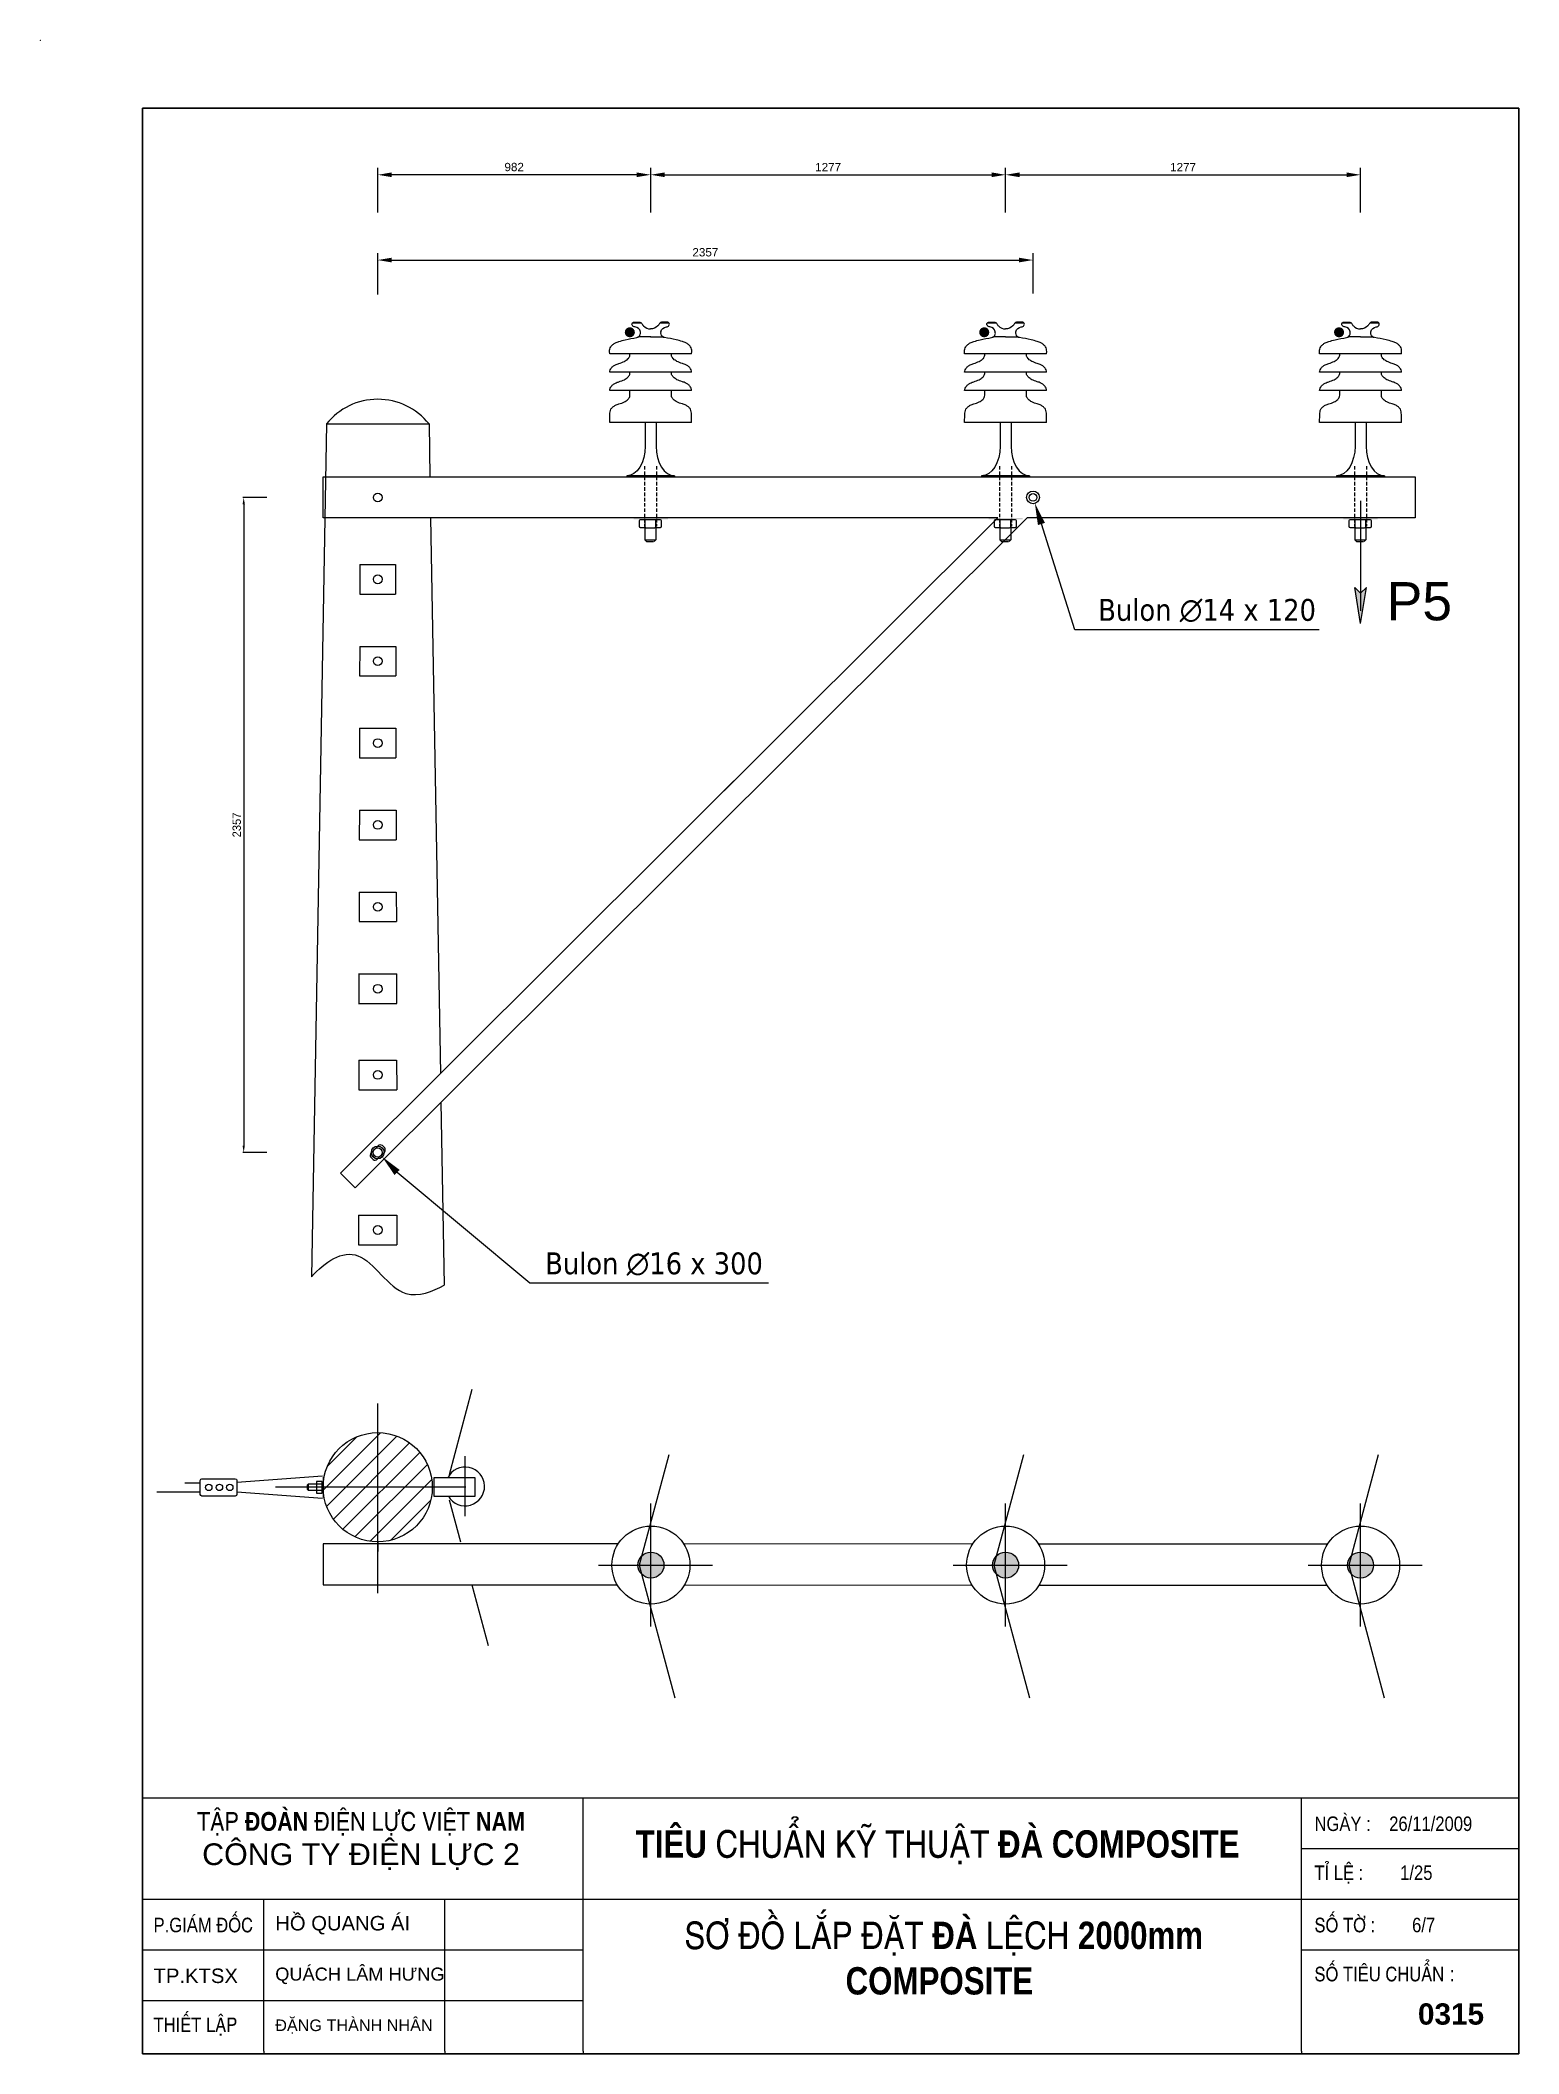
# Model space of a CAD drawing. Header units: millimetres. Extents: x 2635 to 48045, y -9970 to 7555.
# Drawn here: x 22917 to 28235, y 310 to 7555 of the extents above; entities that cross this region are included whole.
import ezdxf

# ---------------------------------------------------------------- set-up
doc = ezdxf.new("R2010")
doc.units = ezdxf.units.MM
doc.linetypes.add('DASHDOTX2', pattern=[50.8, 25.4, -12.7, 0, -12.7])
doc.linetypes.add('DASHED2', pattern=[9.525, 6.35, -3.175])
doc.layers.add('DUONG KICH THUOC', color=140, linetype='Continuous', lineweight=20)
doc.styles.add('Standard1', font='VNARIAL_0.TTF')
doc.styles.add('Standard_1', font='VHELVEN_0.TTF')
doc.styles.add('Standard_2', font='VHELVCN_0.TTF')
doc.dimstyles.new('Da22', dxfattribs={"dimscale": 20, "dimtxt": 2.5, "dimasz": 2.5, "dimexe": 1.25, "dimexo": 0.625, "dimtad": 1, "dimtxsty": 'Standard1', "dimcen": 2.5, "dimclrd": 140, "dimclre": 140, "dimadec": 0, "dimazin": 0, "dimtfac": 1, "dimtmove": 0, "dimatfit": 3, "dimfxl": 1, "dimarcsym": 0})
doc.dimstyles.get("Standard").update_dxf_attribs({"dimtxt": 30, "dimasz": 25, "dimexe": 3, "dimexo": 10, "dimgap": 10, "dimtad": 2, "dimtoh": 1, "dimdec": 0, "dimzin": 0, "dimdsep": 46, "dimtxsty": 'Standard', "dimcen": 0, "dimadec": 0, "dimazin": 0, "dimtfac": 1, "dimtdec": 0, "dimtofl": 0, "dimtmove": 0, "dimatfit": 3, "dimfxl": 1, "dimtolj": 1, "dimtzin": 0, "dimarcsym": 0})

msp = doc.modelspace()

# ---------------------------------------------------------------- texts
for s, insert, char_height, width, attachment_point, style in [('{\\fArial|b0|i0|c0|p32;P5}', (27759.955, 5604.927), 137.4856, 4411.95458, 1, 'Standard_1'), ('{\\fVNI-Helve-Condense|b1|i0|c0|p2;TAÄP ÑOAØN ÑIEÄN LÖÏC VIEÄT NAM\\P\\fVNI-Helve|b0|i0|c0|p2;\\H1.154x;COÂNG TY ÑIEÄN LÖÏC 2}', (24070.777, 1179.652), 67.72894, 2277.77642, 2, 'Standard_1'), ('{\\fVNI-Helve-Condense|b1|i0|c0|p2;\\H1.257x;TIEÂU CHUAÅN KYÕ THUAÄT ÑAØ COMPOSITE}', (26144.567, 1113.867), 78.14878, 2204.83755, 2, 'Standard_1'), ('NGAØY :    26/11/2009', (27500.008, 1136.981), 52.09919, 766.11853, 4, 'Standard_2'), ('TÆ LEÄ :        1/25', (27500.008, 954.633), 52.09919, 588.19981, 4, 'Standard_2'), ('P.GIAÙM ÑOÁC', (23324.681, 772.286), 52.09919, 588.14784, 4, 'Standard_2'), ('{\\fArial|b0|i0|c0|p34;HỒ QUANG ÁI}', (23762.213, 772.286), 52.09919, 588.19981, 4, 'Standard_2'), ('{\\fVNI-Helve-Condense|b1|i0|c0|p2;\\H1.25x; SÔ ÑOÀ LAÉP ÑAËT ÑAØ LEÄCH 2000mm COMPOSITE}', (26151.029, 784.958), 78.5632, 2204.83755, 2, 'Standard_1'), ('SOÁ TÔØ :        6/7', (27500.008, 772.286), 52.09919, 588.19981, 4, 'Standard_2'), ('{\\fVNI-Helve|b0|i0|c0|p2;TP.KTSX}', (23324.681, 589.939), 52.09919, 588.19981, 4, 'Standard_2'), ('{\\fArial|b0|i0|c0|p34;\\H0.9x;QUÁCH LÂM H\\fArial|b0|i0|c163|p34;Ư\\fArial|b0|i0|c0|p34;NG}', (23762.213, 589.939), 52.09919, 837.06026, 4, 'Standard_2'), ('SOÁ TIEÂU CHUAÅN{\\fArial|b0|i0|c0|p34; }:', (27500.008, 595.898), 52.09919, 1245.12856, 4, 'Standard_2'), ('THIEÁT LAÄP', (23324.681, 407.592), 52.09919, 588.19981, 4, 'Standard_2'), ('{\\fArial|b0|i0|c238|p34;\\H0.8x;Đ\\fArial|b0|i0|c0|p34;ẶNG THÀNH NHÂN}', (23762.213, 407.592), 52.09919, 779.17227, 4, 'Standard_2'), ('{\\fVNI-Helve|b1|i0|c0|p2;0315          }', (27872.145, 452.204), 76.52068, 314.61146, 4, 'Standard_2')]:
    msp.add_mtext(s, dxfattribs=dict(insert=insert, char_height=char_height, width=width, attachment_point=attachment_point, style=style))
at = {"lineweight": -3, "char_height": 78.5632, "attachment_point": 5}
for s, insert in [('\\A1;{\\fTahoma|b0|i0|c0|p34;Bulon }∅{\\fTahoma|b0|i0|c0|p34;14 x 120}', (27113.817, 5502.467)), ('\\A1;{\\fTahoma|b0|i0|c0|p34;Bulon }∅{\\fTahoma|b0|i0|c0|p34;16 x 300}', (25124.608, 3151.168))]:
    msp.add_mtext(s, dxfattribs=dict(at, insert=insert))

# ---------------------------------------------------------------- blocks, each defined once
blk = doc.blocks.new('*D58')
at = {"layer": 'Defpoints', "color": 0}
for p in [(26487.7, 6763.7), (24130.8, 6606.3), (26487.7, 6610)]:
    blk.add_point(p, dxfattribs=at)
at = {"layer": 'DUONG KICH THUOC', "color": 140, "lineweight": -2}
for p, q in [((24130.8, 6640.3), (24130.8, 6788.7)), ((24180.8, 6763.7), (26437.7, 6763.7)), ((26487.7, 6644), (26487.7, 6788.7))]:
    blk.add_line(p, q, dxfattribs=at)
at = {"layer": 'DUONG KICH THUOC', "color": 140}
for points in [[(24180.8, 6772.1), (24180.8, 6755.4), (24130.8, 6763.7)], [(26437.7, 6772.1), (26437.7, 6755.4), (26487.7, 6763.7)]]:
    blk.add_solid(points, dxfattribs=at)
at = {"layer": 'DUONG KICH THUOC', "color": 0, "insert": (25309.2, 6791.6), "char_height": 30, "attachment_point": 5, "style": 'Standard1'}
blk.add_mtext('2357', dxfattribs=at)
blk = doc.blocks.new('*D59')
at = {"layer": 'Defpoints', "color": 0}
for p in [(27665.8, 7070.5), (26389.1, 6900.8), (27665.8, 6900.8)]:
    blk.add_point(p, dxfattribs=at)
at = {"layer": 'DUONG KICH THUOC', "color": 140, "lineweight": -2}
for p, q in [((26389.1, 6934.8), (26389.1, 7095.5)), ((26439.1, 7070.5), (27615.8, 7070.5)), ((27665.8, 6934.8), (27665.8, 7095.5))]:
    blk.add_line(p, q, dxfattribs=at)
at = {"layer": 'DUONG KICH THUOC', "color": 140}
for points in [[(26439.1, 7078.9), (26439.1, 7062.2), (26389.1, 7070.5)], [(27615.8, 7078.9), (27615.8, 7062.2), (27665.8, 7070.5)]]:
    blk.add_solid(points, dxfattribs=at)
at = {"layer": 'DUONG KICH THUOC', "color": 0, "insert": (27027.4, 7098.1), "char_height": 30, "attachment_point": 5, "style": 'Standard1'}
blk.add_mtext('1277', dxfattribs=at)
blk = doc.blocks.new('*D60')
at = {"layer": 'Defpoints', "color": 0}
for p in [(26389.1, 7070.5), (26389.1, 6965.2), (25112.5, 6900.8)]:
    blk.add_point(p, dxfattribs=at)
at = {"layer": 'DUONG KICH THUOC', "color": 140, "lineweight": -2}
for p, q in [((25112.5, 6934.8), (25112.5, 7095.5)), ((25162.5, 7070.5), (26339.1, 7070.5)), ((26389.1, 6999.2), (26389.1, 7095.5))]:
    blk.add_line(p, q, dxfattribs=at)
at = {"layer": 'DUONG KICH THUOC', "color": 140}
for points in [[(25162.5, 7078.9), (25162.5, 7062.2), (25112.5, 7070.5)], [(26339.1, 7078.9), (26339.1, 7062.2), (26389.1, 7070.5)]]:
    blk.add_solid(points, dxfattribs=at)
at = {"layer": 'DUONG KICH THUOC', "color": 0, "insert": (25750.8, 7098.1), "char_height": 30, "attachment_point": 5, "style": 'Standard1'}
blk.add_mtext('1277', dxfattribs=at)
blk = doc.blocks.new('*D61')
at = {"layer": 'Defpoints', "color": 0}
for p in [(24130.8, 7070.5), (25112.5, 7031.9), (24130.8, 6900.8)]:
    blk.add_point(p, dxfattribs=at)
at = {"layer": 'DUONG KICH THUOC', "color": 140, "lineweight": -2}
for p, q in [((24130.8, 6934.8), (24130.8, 7095.5)), ((25062.5, 7070.5), (24180.8, 7070.5)), ((25112.5, 7065.9), (25112.5, 7095.5))]:
    blk.add_line(p, q, dxfattribs=at)
at = {"layer": 'DUONG KICH THUOC', "color": 140}
for points in [[(24180.8, 7078.9), (24180.8, 7062.2), (24130.8, 7070.5)], [(25062.5, 7078.9), (25062.5, 7062.2), (25112.5, 7070.5)]]:
    blk.add_solid(points, dxfattribs=at)
at = {"layer": 'DUONG KICH THUOC', "color": 0, "insert": (24621.6, 7098.3), "char_height": 30, "attachment_point": 5, "style": 'Standard1'}
blk.add_mtext('982', dxfattribs=at)
blk = doc.blocks.new('*D62')
at = {"layer": 'Defpoints', "color": 0}
for p in [(23742.2, 5909.6), (23648.8, 3552.7), (23742.2, 3552.7)]:
    blk.add_point(p, dxfattribs=at)
at = {"layer": 'DUONG KICH THUOC', "color": 0, "lineweight": -2}
for p, q in [((23732.2, 5909.6), (23645.8, 5909.6)), ((23648.8, 5884.6), (23648.8, 3577.7)), ((23732.2, 3552.7), (23645.8, 3552.7))]:
    blk.add_line(p, q, dxfattribs=at)
at = {"layer": 'DUONG KICH THUOC', "color": 0}
for points in [[(23644.6, 5884.6), (23653, 5884.6), (23648.8, 5909.6)], [(23644.6, 3577.7), (23653, 3577.7), (23648.8, 3552.7)]]:
    blk.add_solid(points, dxfattribs=at)
at = {"layer": 'DUONG KICH THUOC', "color": 0, "insert": (23623.8, 4731.2), "char_height": 30, "attachment_point": 5, "rotation": 90}
blk.add_mtext('\\A1;2357', dxfattribs=at)

# ---------------------------------------------------------------- dimensions: what is measured, and where the dimension line sits
at = {"layer": 'DUONG KICH THUOC', "color": 140, "ltscale": 2}
for base, p1, p2, picture, middle in [((24130.799, 7070.541), (25112.45, 7031.946), (24130.799, 6900.791), '*D61', (24621.624, 7098.348)), ((26389.102, 7070.541), (25112.45, 6900.791), (26389.102, 6965.167), '*D60', (25750.776, 7098.103)), ((27665.754, 7070.541), (26389.102, 6900.791), (27665.754, 6900.791), '*D59', (27027.428, 7098.103)), ((26487.695, 6763.737), (24130.799, 6606.25), (26487.695, 6609.996), '*D58', (25309.247, 6791.564))]:
    dim = msp.add_linear_dim(base=base, p1=p1, p2=p2, dimstyle='Da22', override={"dimtxt": 1.5, "dimexo": 1.7, "dimtoh": 1, "dimdec": 0, "dimtdec": 0, "dimtmove": 1}, dxfattribs=at)
    dim.commit()
    dim.dimension.update_dxf_attribs({"geometry": picture, "text_midpoint": middle})
at = {"layer": 'DUONG KICH THUOC'}
dim = msp.add_linear_dim(base=(23648.8, 3552.727), p1=(23742.247, 5909.623), p2=(23742.247, 3552.727), angle=90, dimstyle='Standard', dxfattribs=at)
dim.commit()
dim.dimension.update_dxf_attribs({"geometry": '*D62', "text_midpoint": (23623.8, 4731.175)})

# ---------------------------------------------------------------- hatches: boundary and pattern name
for color, points in [(7, [(25019.289, 6503.86, 1), (25055.71, 6503.86, 1)]), (7, [(26294.071, 6503.86, 1), (26330.492, 6503.86, 1)]), (7, [(27570.186, 6503.86, 1), (27606.607, 6503.86, 1)]), (256, [(25174.349, 5835.963), (25051.018, 5835.963), (25051.018, 5831.063), (25174.349, 5831.063)]), (256, [(26451.001, 5835.963), (26327.67, 5835.963), (26327.67, 5831.063), (26451.001, 5831.063)]), (256, [(27727.653, 5835.963), (27604.322, 5835.963), (27604.322, 5831.063), (27727.653, 5831.063)])]:
    msp.add_hatch(color=color).paths.add_polyline_path(points)
h = msp.add_hatch(color=2)
h.paths.add_polyline_path([(27644.683, 5585.185), (27665.885, 5565.369), (27687.086, 5585.185), (27665.885, 5456.455)])
edge = h.paths.add_edge_path()
edge.add_line((27665.885, 5897.434), (27665.885, 5501.349))
h = msp.add_hatch()
h.set_pattern_fill('ANSI31', color=140, scale=15.71264, style=0)
h.set_pattern_definition([(45, (-2449.554, -5632.334), (-35.27588, 35.27588), [])])
edge = h.paths.add_edge_path()
edge.add_arc((24130.799, 2348.124), 196.408, 0, 360)
h = msp.add_hatch(color=256)
edge = h.paths.add_edge_path()
edge.add_arc((25113.498, 2068.064), 46.773, 0, 360)
h = msp.add_hatch(color=256)
edge = h.paths.add_edge_path()
edge.add_arc((26389.102, 2068.064), 46.773, 0, 360)
h = msp.add_hatch(color=256)
edge = h.paths.add_edge_path()
edge.add_arc((27665.754, 2068.064), 46.773, 0, 360)

# ---------------------------------------------------------------- linework, layer by layer
for p, q in [((25046.789, 6538.222), (25077.517, 6538.222)), ((25147.384, 6538.222), (25178.112, 6538.222)), ((26323.441, 6538.222), (26354.169, 6538.222)), ((26424.036, 6538.222), (26454.764, 6538.222)), ((27600.093, 6538.222), (27630.821, 6538.222)), ((27700.688, 6538.222), (27731.416, 6538.222)), ((23946.337, 6173.922), (23892.78, 3105.644)), ((23946.337, 6173.922), (24315.259, 6173.981)), ((24315.26, 6173.922), (24318.588, 5983.276)), ((25026.273, 5987.689), (25026.273, 5983.276)), ((25026.273, 5983.276), (25198.628, 5983.276)), ((25198.628, 5987.689), (25198.628, 5983.276)), ((26302.925, 5987.689), (26302.925, 5983.276)), ((26302.925, 5983.276), (26475.28, 5983.276)), ((26475.28, 5987.689), (26475.28, 5983.276)), ((27579.577, 5987.689), (27579.577, 5983.276)), ((27579.577, 5983.276), (27751.932, 5983.276)), ((27751.932, 5987.689), (27751.932, 5983.276)), ((24321.159, 5835.97), (24356.054, 3836.833)), ((25091.66, 5817.425), (25091.66, 5804.597)), ((25095.589, 5800.669), (25127.014, 5800.669)), ((25130.942, 5817.425), (25130.942, 5804.597)), ((26368.312, 5817.425), (26368.312, 5804.597)), ((26372.241, 5800.669), (26403.666, 5800.669)), ((26407.594, 5817.425), (26407.594, 5804.597)), ((27644.964, 5817.425), (27644.964, 5804.597)), ((27648.893, 5800.669), (27680.318, 5800.669)), ((27684.246, 5817.425), (27684.246, 5804.597)), ((25091.66, 5756.722), (25097.553, 5750.83)), ((25091.66, 5756.722), (25130.942, 5756.722)), ((25130.942, 5756.722), (25125.05, 5750.83)), ((26368.312, 5756.722), (26374.205, 5750.83)), ((26368.312, 5756.722), (26407.594, 5756.722)), ((26407.594, 5756.722), (26401.702, 5750.83)), ((27644.964, 5756.722), (27650.857, 5750.83)), ((27644.964, 5756.722), (27684.246, 5756.722)), ((27684.246, 5756.722), (27678.354, 5750.83)), ((24066.522, 5668.091), (24066.301, 5561.93)), ((24066.522, 5668.091), (24195.075, 5668.091)), ((24195.075, 5668.091), (24195.296, 5561.93)), ((24066.301, 5561.93), (24195.296, 5561.93)), ((24065.909, 5373.479), (24065.688, 5267.318)), ((24065.909, 5373.479), (24195.688, 5373.479)), ((24195.688, 5373.479), (24195.909, 5267.318)), ((24065.688, 5267.318), (24195.909, 5267.318)), ((24065.295, 5078.867), (24065.074, 4972.706)), ((24065.295, 5078.867), (24196.302, 5078.867)), ((24196.302, 5078.867), (24196.523, 4972.706)), ((24065.074, 4972.706), (24196.523, 4972.706)), ((24064.682, 4784.255), (24064.461, 4678.094)), ((24064.682, 4784.255), (24196.915, 4784.255)), ((24196.915, 4784.255), (24197.136, 4678.094)), ((24064.461, 4678.094), (24197.136, 4678.094)), ((24064.068, 4489.643), (24063.847, 4383.482)), ((24064.068, 4489.643), (24197.529, 4489.643)), ((24197.529, 4489.643), (24197.75, 4383.482)), ((24063.847, 4383.482), (24197.75, 4383.482)), ((24061.648, 4195.031), (24199.949, 4195.031)), ((24063.455, 4195.031), (24063.234, 4088.87)), ((24198.142, 4195.031), (24198.363, 4088.87)), ((24061.648, 4088.87), (24199.949, 4088.87)), ((24062.809, 3884.706), (24062.588, 3778.546)), ((24062.809, 3884.706), (24198.788, 3884.706)), ((24198.788, 3884.706), (24199.009, 3778.546)), ((24062.588, 3778.546), (24199.009, 3778.546)), ((24357.862, 3733.242), (24369.348, 3075.242)), ((24061.648, 3326.908), (24199.949, 3326.908)), ((24061.648, 3326.908), (24061.648, 3220.747)), ((24199.949, 3326.908), (24199.949, 3220.747)), ((24061.648, 3220.747), (24199.949, 3220.747)), ((24130.799, 1967.022), (24130.799, 2649.871)), ((24447.323, 2348.124), (23762.557, 2348.124)), ((25113.498, 1846.672), (25113.498, 2289.456)), ((26389.102, 1846.672), (26389.102, 2289.456)), ((27665.754, 1846.672), (27665.754, 2289.456)), ((24995.548, 2144.072), (23934.391, 2144.462)), ((26270.851, 2143.602), (25231.504, 2143.985)), ((27547.181, 2143.096), (26507.433, 2143.479)), ((24924.804, 2068.064), (25334.891, 2068.064)), ((26200.408, 2068.064), (26610.495, 2068.064)), ((27477.06, 2068.064), (27887.147, 2068.064)), ((23934.391, 1997.168), (24992.637, 1996.775)), ((25234.306, 1996.685), (26268.522, 1996.301)), ((26509.607, 1996.175), (27545.48, 1995.791)), ((23285.081, 1231.14), (28234.503, 1231.14)), ((24870.014, 319.404), (24870.014, 1231.14)), ((27453.016, 319.404), (27453.016, 1231.14)), ((27453.016, 1048.793), (28234.503, 1048.793)), ((23285.081, 866.446), (28234.503, 866.446)), ((23721.475, 319.404), (23721.475, 866.446)), ((24372.715, 319.404), (24372.715, 866.446)), ((23285.081, 684.099), (24870.014, 684.099)), ((27453.016, 684.099), (28234.503, 684.099)), ((23285.081, 501.751), (24870.014, 501.751))]:
    msp.add_line(p, q)
at = {"linetype": 'ByBlock'}
for p, q in [((25092.81, 6179.684), (25092.81, 6094.293)), ((25132.091, 6179.684), (25132.091, 6094.293)), ((26369.462, 6179.684), (26369.462, 6094.293)), ((26408.743, 6179.684), (26408.743, 6094.293)), ((27646.114, 6179.684), (27646.114, 6094.293)), ((27685.395, 6179.684), (27685.395, 6094.293))]:
    msp.add_line(p, q, dxfattribs=at)
at = {"color": 140, "linetype": 'DASHED2', "ltscale": 2}
for p, q in [((25090.589, 6022.551), (25090.589, 5806.502)), ((25133.799, 6022.551), (25133.799, 5806.502)), ((26367.241, 6022.551), (26367.241, 5806.502)), ((26410.451, 6022.551), (26410.451, 5806.502)), ((27643.893, 6022.551), (27643.893, 5806.502)), ((27687.103, 6022.551), (27687.103, 5806.502))]:
    msp.add_line(p, q, dxfattribs=at)
at = {"lineweight": -3}
for p, q in [((23934.391, 5835.97), (23934.391, 5983.276)), ((23934.391, 5983.276), (27862.162, 5983.276)), ((27862.162, 5983.276), (27862.162, 5835.97)), ((26361.129, 5835.97), (23934.391, 5835.97)), ((23996.596, 3478.439), (26361.129, 5835.97)), ((26466.835, 5835.97), (24049.229, 3425.522)), ((27862.162, 5835.97), (26466.835, 5835.97)), ((26638.348, 5433.724), (26517.926, 5814.125)), ((27516.454, 5433.724), (26638.348, 5433.724)), ((24132.812, 3576.668), (24106.521, 3550.518)), ((24128.683, 3528.237), (24154.974, 3554.388)), ((24155.875, 3568.967), (24147.396, 3577.492)), ((23996.596, 3478.439), (24049.229, 3425.522)), ((24105.62, 3535.939), (24114.099, 3527.414)), ((24677.489, 3082.425), (24200.518, 3480.808)), ((25535.831, 3082.425), (24677.489, 3082.425)), ((28234.503, 1237.604), (28234.503, 309.841))]:
    msp.add_line(p, q, dxfattribs=at)
at = {"color": 2}
for p, q in [((27665.885, 5897.434), (27665.885, 5501.349)), ((23285.081, 309.841), (28234.503, 309.841))]:
    msp.add_line(p, q, dxfattribs=at)
at = {"linetype": 'DASHDOTX2'}
for p, q in [((25097.553, 5750.83), (25125.05, 5750.83)), ((26374.205, 5750.83), (26401.702, 5750.83)), ((27650.857, 5750.83), (27678.354, 5750.83))]:
    msp.add_line(p, q, dxfattribs=at)
at = {"color": 7}
for p, q in [((27665.885, 5456.455), (27644.683, 5585.185)), ((27644.683, 5585.185), (27665.885, 5565.369)), ((27665.885, 5456.455), (27687.086, 5585.185)), ((27687.086, 5585.185), (27665.885, 5565.369)), ((25375.533, 4853.628), (25449.576, 4927.671)), ((24469.715, 2699.278), (24428.826, 2546.536)), ((24428.826, 2546.536), (24387.682, 2392.985)), ((25177.693, 2464.772), (25071.395, 2068.064)), ((26453.41, 2464.772), (26347.113, 2068.064)), ((27729.394, 2464.772), (27623.097, 2068.064)), ((23492.487, 2330.886), (23336.868, 2330.886)), ((23493.225, 2363.17), (23437.498, 2363.17)), ((23932.665, 2388.403), (23624.295, 2364.954)), ((23932.665, 2307.438), (23624.295, 2330.886)), ((24387.682, 2303.262), (24428.253, 2151.85)), ((23934.391, 2144.426), (23934.391, 1997.13)), ((25071.395, 2068.064), (25199.5, 1589.97)), ((26347.113, 2068.064), (26475.218, 1589.97)), ((27623.043, 2068.264), (27751.148, 1590.17)), ((24469.754, 1996.969), (24528.309, 1778.436)), ((23721.475, 319.404), (23721.475, 309.841)), ((24372.715, 319.404), (24372.715, 309.841)), ((24870.014, 319.404), (24870.014, 309.841)), ((27453.016, 319.404), (27453.016, 309.841))]:
    msp.add_line(p, q, dxfattribs=at)
at = {"color": 140}
for p, q in [((24445.171, 2244.197), (24445.171, 2460.319)), ((23880.822, 2359.548), (23876.894, 2355.619)), ((23876.894, 2355.619), (23876.894, 2341.17)), ((23876.894, 2341.17), (23880.822, 2337.241)), ((23880.822, 2359.548), (23880.822, 2337.241)), ((23931.072, 2359.548), (23880.822, 2359.548)), ((23880.822, 2337.241), (23931.804, 2337.241)), ((23934.391, 2384.508), (23934.391, 2311.739))]:
    msp.add_line(p, q, dxfattribs=at)
at = {"linetype": 'Continuous'}
msp.add_line((24130.799, 2151.716), (24130.799, 2117.181), dxfattribs=at)
msp.add_line((24130.799, 2151.716), (24130.799, 2117.181), dxfattribs=at)
at = {"color": 2}
for points in [[(28234.503, 309.841), (28234.503, 7309.822), (23285.022, 7309.822), (23285.022, 309.841), (28234.503, 309.841)], [(23285.081, 309.841), (23285.081, 7309.822), (28234.562, 7309.822), (28234.562, 309.841), (23285.081, 309.841)]]:
    msp.add_lwpolyline(points, close=True, dxfattribs=at)
for points in [[(25075.383, 6505.71, 0.33742366), (25055.953, 6523.236, -0.21105738), (25046.789, 6528.232, -0.34013476), (25046.789, 6538.222, -0.24626391), (25050.399, 6539.887), (25056.172, 6539.887)], [(25056.172, 6539.887), (25072.468, 6539.887, -0.06583963), (25074.961, 6539.558, -0.08777273), (25077.006, 6538.6, -0.05827455), (25079.434, 6536.429, -0.01816456), (25081.798, 6533.555, -0.03774957), (25083.46, 6531, 0.04761088), (25086.883, 6526.608, 0.23109475), (25112.45, 6515.825, 0.23109475)], [(25168.729, 6539.887), (25152.433, 6539.887, 0.06583963), (25149.94, 6539.558, 0.08777273), (25147.895, 6538.6, 0.05827455), (25145.467, 6536.429, 0.01816456), (25143.102, 6533.555, 0.03774957), (25141.441, 6531, -0.04761088), (25138.018, 6526.608, -0.23109475), (25112.45, 6515.825, -0.23109475)], [(25149.517, 6505.71, -0.33742366), (25168.948, 6523.236, 0.21105738), (25178.112, 6528.232, 0.34013476), (25178.112, 6538.222, 0.24626391), (25174.502, 6539.887), (25168.729, 6539.887)], [(26352.035, 6505.71, 0.33742366), (26332.605, 6523.236, -0.21105738), (26323.441, 6528.232, -0.34013476), (26323.441, 6538.222, -0.24626391), (26327.051, 6539.887), (26332.824, 6539.887)], [(26332.824, 6539.887), (26349.12, 6539.887, -0.06583963), (26351.613, 6539.558, -0.08777273), (26353.658, 6538.6, -0.05827455), (26356.086, 6536.429, -0.01816456), (26358.45, 6533.555, -0.03774957), (26360.112, 6531, 0.04761088), (26363.535, 6526.608, 0.23109475), (26389.102, 6515.825, 0.23109475)], [(26445.381, 6539.887), (26429.085, 6539.887, 0.06583963), (26426.592, 6539.558, 0.08777273), (26424.547, 6538.6, 0.05827455), (26422.119, 6536.429, 0.01816456), (26419.754, 6533.555, 0.03774957), (26418.093, 6531, -0.04761088), (26414.67, 6526.608, -0.23109475), (26389.102, 6515.825, -0.23109475)], [(26426.169, 6505.71, -0.33742366), (26445.6, 6523.236, 0.21105738), (26454.764, 6528.232, 0.34013476), (26454.764, 6538.222, 0.24626391), (26451.154, 6539.887), (26445.381, 6539.887)], [(27628.687, 6505.71, 0.33742366), (27609.257, 6523.236, -0.21105738), (27600.093, 6528.232, -0.34013476), (27600.093, 6538.222, -0.24626391), (27603.703, 6539.887), (27609.476, 6539.887)], [(27609.476, 6539.887), (27625.772, 6539.887, -0.06583963), (27628.265, 6539.558, -0.08777273), (27630.31, 6538.6, -0.05827455), (27632.738, 6536.429, -0.01816456), (27635.102, 6533.555, -0.03774957), (27636.764, 6531, 0.04761088), (27640.187, 6526.608, 0.23109475), (27665.754, 6515.825, 0.23109475)], [(27722.033, 6539.887), (27705.737, 6539.887, 0.06583963), (27703.244, 6539.558, 0.08777273), (27701.199, 6538.6, 0.05827455), (27698.771, 6536.429, 0.01816456), (27696.406, 6533.555, 0.03774957), (27694.745, 6531, -0.04761088), (27691.322, 6526.608, -0.23109475), (27665.754, 6515.825, -0.23109475)], [(27702.821, 6505.71, -0.33742366), (27722.252, 6523.236, 0.21105738), (27731.416, 6528.232, 0.34013476), (27731.416, 6538.222, 0.24626391), (27727.806, 6539.887), (27722.033, 6539.887)], [(24965.144, 6426.019), (24964.75, 6434.771, -0.14887462), (24968.992, 6451.402, -0.06685663), (24976.545, 6459.789, -0.06371024), (24985.568, 6465.66, -0.04467711), (24998.367, 6470.483, -0.03200233), (25020.807, 6476.929, -0.01374007), (25062.186, 6485.074, 0.29109305), (25074.964, 6496.903, 0.13074651), (25075.383, 6502.565, -0.09328321), (25075.383, 6505.71, -0.75340288)], [(25112.537, 6487.412), (25073.682, 6487.412, 0.03315086), (25069.743, 6487.151, 0.01624071), (25066.994, 6486.693, 0.09165183), (25065.848, 6486.235, -0.0498847), (25065.085, 6485.854, -0.64695834)], [(25112.364, 6487.412), (25151.218, 6487.412, -0.03315086), (25155.158, 6487.151, -0.01624071), (25157.907, 6486.693, -0.09165183), (25159.052, 6486.235, 0.0498847), (25159.816, 6485.854, 0.64695834)], [(25259.756, 6426.019), (25260.151, 6434.771, 0.14887462), (25255.909, 6451.402, 0.06685663), (25248.355, 6459.789, 0.06371024), (25239.333, 6465.66, 0.04467711), (25226.534, 6470.483, 0.03200233), (25204.094, 6476.929, 0.01374007), (25162.715, 6485.074, -0.29109305), (25149.937, 6496.903, -0.13074651), (25149.517, 6502.565, 0.09328321), (25149.517, 6505.71, 0.75340288)], [(26241.796, 6426.019), (26241.402, 6434.771, -0.14887462), (26245.644, 6451.402, -0.06685663), (26253.197, 6459.789, -0.06371024), (26262.22, 6465.66, -0.04467711), (26275.019, 6470.483, -0.03200233), (26297.459, 6476.929, -0.01374007), (26338.838, 6485.074, 0.29109305), (26351.616, 6496.903, 0.13074651), (26352.035, 6502.565, -0.09328321), (26352.035, 6505.71, -0.75340288)], [(26389.189, 6487.412), (26350.334, 6487.412, 0.03315086), (26346.395, 6487.151, 0.01624071), (26343.646, 6486.693, 0.09165183), (26342.5, 6486.235, -0.0498847), (26341.737, 6485.854, -0.64695834)], [(26389.016, 6487.412), (26427.87, 6487.412, -0.03315086), (26431.81, 6487.151, -0.01624071), (26434.559, 6486.693, -0.09165183), (26435.704, 6486.235, 0.0498847), (26436.468, 6485.854, 0.64695834)], [(26536.408, 6426.019), (26536.803, 6434.771, 0.14887462), (26532.561, 6451.402, 0.06685663), (26525.007, 6459.789, 0.06371024), (26515.985, 6465.66, 0.04467711), (26503.186, 6470.483, 0.03200233), (26480.746, 6476.929, 0.01374007), (26439.367, 6485.074, -0.29109305), (26426.589, 6496.903, -0.13074651), (26426.169, 6502.565, 0.09328321), (26426.169, 6505.71, 0.75340288)], [(27518.448, 6426.019), (27518.054, 6434.771, -0.14887462), (27522.296, 6451.402, -0.06685663), (27529.849, 6459.789, -0.06371024), (27538.872, 6465.66, -0.04467711), (27551.671, 6470.483, -0.03200233), (27574.111, 6476.929, -0.01374007), (27615.49, 6485.074, 0.29109305), (27628.268, 6496.903, 0.13074651), (27628.687, 6502.565, -0.09328321), (27628.687, 6505.71, -0.75340288)], [(27665.841, 6487.412), (27626.986, 6487.412, 0.03315086), (27623.047, 6487.151, 0.01624071), (27620.298, 6486.693, 0.09165183), (27619.152, 6486.235, -0.0498847), (27618.389, 6485.854, -0.64695834)], [(27665.668, 6487.412), (27704.522, 6487.412, -0.03315086), (27708.462, 6487.151, -0.01624071), (27711.211, 6486.693, -0.09165183), (27712.356, 6486.235, 0.0498847), (27713.12, 6485.854, 0.64695834)], [(27813.06, 6426.019), (27813.455, 6434.771, 0.14887462), (27809.213, 6451.402, 0.06685663), (27801.659, 6459.789, 0.06371024), (27792.637, 6465.66, 0.04467711), (27779.838, 6470.483, 0.03200233), (27757.398, 6476.929, 0.01374007), (27716.019, 6485.074, -0.29109305), (27703.241, 6496.903, -0.13074651), (27702.821, 6502.565, 0.09328321), (27702.821, 6505.71, 0.75340288)], [(24965.144, 6360.164), (24965.507, 6363.373, -0.12238138), (24968.992, 6372.742, -0.06685663), (24976.545, 6381.13, -0.06371024), (24985.568, 6387.001, -0.04467711), (24998.367, 6391.824, 0.04436828), (25017.88, 6399.163, 0.07946042), (25030.26, 6407.76, 0.11834854), (25036.974, 6418.244, 0.13074651), (25037.394, 6423.905, -0.06250512), (25037.264, 6426.019, -0.06250512)], [(25259.756, 6360.164), (25259.394, 6363.373, 0.12238138), (25255.909, 6372.742, 0.06685663), (25248.355, 6381.13, 0.06371024), (25239.333, 6387.001, 0.04467711), (25226.534, 6391.824, -0.04436828), (25207.02, 6399.163, -0.07946042), (25194.641, 6407.76, -0.11834854), (25187.927, 6418.244, -0.13074651), (25187.507, 6423.905, 0.06250512), (25187.636, 6426.019, 0.06250512)], [(26241.796, 6360.164), (26242.159, 6363.373, -0.12238138), (26245.644, 6372.742, -0.06685663), (26253.197, 6381.13, -0.06371024), (26262.22, 6387.001, -0.04467711), (26275.019, 6391.824, 0.04436828), (26294.532, 6399.163, 0.07946042), (26306.912, 6407.76, 0.11834854), (26313.626, 6418.244, 0.13074651), (26314.046, 6423.905, -0.06250512), (26313.916, 6426.019, -0.06250512)], [(26536.408, 6360.164), (26536.046, 6363.373, 0.12238138), (26532.561, 6372.742, 0.06685663), (26525.007, 6381.13, 0.06371024), (26515.985, 6387.001, 0.04467711), (26503.186, 6391.824, -0.04436828), (26483.672, 6399.163, -0.07946042), (26471.293, 6407.76, -0.11834854), (26464.579, 6418.244, -0.13074651), (26464.159, 6423.905, 0.06250512), (26464.288, 6426.019, 0.06250512)], [(27518.448, 6360.164), (27518.811, 6363.373, -0.12238138), (27522.296, 6372.742, -0.06685663), (27529.849, 6381.13, -0.06371024), (27538.872, 6387.001, -0.04467711), (27551.671, 6391.824, 0.04436828), (27571.184, 6399.163, 0.07946042), (27583.564, 6407.76, 0.11834854), (27590.278, 6418.244, 0.13074651), (27590.698, 6423.905, -0.06250512), (27590.568, 6426.019, -0.06250512)], [(27813.06, 6360.164), (27812.698, 6363.373, 0.12238138), (27809.213, 6372.742, 0.06685663), (27801.659, 6381.13, 0.06371024), (27792.637, 6387.001, 0.04467711), (27779.838, 6391.824, -0.04436828), (27760.324, 6399.163, -0.07946042), (27747.945, 6407.76, -0.11834854), (27741.231, 6418.244, -0.13074651), (27740.811, 6423.905, 0.06250512), (27740.94, 6426.019, 0.06250512)], [(24965.144, 6294.31), (24965.507, 6297.518, -0.12238138), (24968.992, 6306.888, -0.06685663), (24976.545, 6315.275, -0.06371024), (24985.568, 6321.146, -0.04467711), (24998.367, 6325.969, 0.04436828), (25017.88, 6333.308, 0.07946042), (25030.26, 6341.905, 0.11834854), (25036.974, 6352.389, 0.13074651), (25037.394, 6358.051, -0.06250512), (25037.264, 6360.164, -0.06250512)], [(25259.756, 6294.31), (25259.394, 6297.518, 0.12238138), (25255.909, 6306.888, 0.06685663), (25248.355, 6315.275, 0.06371024), (25239.333, 6321.146, 0.04467711), (25226.534, 6325.969, -0.04436828), (25207.02, 6333.308, -0.07946042), (25194.641, 6341.905, -0.11834854), (25187.927, 6352.389, -0.13074651), (25187.507, 6358.051, 0.06250512), (25187.636, 6360.164, 0.06250512)], [(26241.796, 6294.31), (26242.159, 6297.518, -0.12238138), (26245.644, 6306.888, -0.06685663), (26253.197, 6315.275, -0.06371024), (26262.22, 6321.146, -0.04467711), (26275.019, 6325.969, 0.04436828), (26294.532, 6333.308, 0.07946042), (26306.912, 6341.905, 0.11834854), (26313.626, 6352.389, 0.13074651), (26314.046, 6358.051, -0.06250512), (26313.916, 6360.164, -0.06250512)], [(26536.408, 6294.31), (26536.046, 6297.518, 0.12238138), (26532.561, 6306.888, 0.06685663), (26525.007, 6315.275, 0.06371024), (26515.985, 6321.146, 0.04467711), (26503.186, 6325.969, -0.04436828), (26483.672, 6333.308, -0.07946042), (26471.293, 6341.905, -0.11834854), (26464.579, 6352.389, -0.13074651), (26464.159, 6358.051, 0.06250512), (26464.288, 6360.164, 0.06250512)], [(27518.448, 6294.31), (27518.811, 6297.518, -0.12238138), (27522.296, 6306.888, -0.06685663), (27529.849, 6315.275, -0.06371024), (27538.872, 6321.146, -0.04467711), (27551.671, 6325.969, 0.04436828), (27571.184, 6333.308, 0.07946042), (27583.564, 6341.905, 0.11834854), (27590.278, 6352.389, 0.13074651), (27590.698, 6358.051, -0.06250512), (27590.568, 6360.164, -0.06250512)], [(27813.06, 6294.31), (27812.698, 6297.518, 0.12238138), (27809.213, 6306.888, 0.06685663), (27801.659, 6315.275, 0.06371024), (27792.637, 6321.146, 0.04467711), (27779.838, 6325.969, -0.04436828), (27760.324, 6333.308, -0.07946042), (27747.945, 6341.905, -0.11834854), (27741.231, 6352.389, -0.13074651), (27740.811, 6358.051, 0.06250512), (27740.94, 6360.164, 0.06250512)], [(24965.144, 6179.684), (24965.507, 6208.107, -0.06401041), (24968.992, 6226.899, -0.06685663), (24976.545, 6235.287, -0.06371024), (24985.568, 6241.158, -0.04467711), (24998.367, 6245.981, 0.04436828), (25017.88, 6253.319, 0.07946042), (25030.26, 6261.917, 0.11834854), (25036.974, 6272.401, 0.03748724), (25037.394, 6292.196, -0.06250512), (25037.264, 6294.31, -0.06250512)], [(25259.756, 6179.684), (25259.394, 6208.107, 0.06401041), (25255.909, 6226.899, 0.06685663), (25248.355, 6235.287, 0.06371024), (25239.333, 6241.158, 0.04467711), (25226.534, 6245.981, -0.04436828), (25207.02, 6253.319, -0.07946042), (25194.641, 6261.917, -0.11834854), (25187.927, 6272.401, -0.03748724), (25187.507, 6292.196, 0.06250512), (25187.636, 6294.31, 0.06250512)], [(26241.796, 6179.684), (26242.159, 6208.107, -0.06401041), (26245.644, 6226.899, -0.06685663), (26253.197, 6235.287, -0.06371024), (26262.22, 6241.158, -0.04467711), (26275.019, 6245.981, 0.04436828), (26294.532, 6253.319, 0.07946042), (26306.912, 6261.917, 0.11834854), (26313.626, 6272.401, 0.03748724), (26314.046, 6292.196, -0.06250512), (26313.916, 6294.31, -0.06250512)], [(26536.408, 6179.684), (26536.046, 6208.107, 0.06401041), (26532.561, 6226.899, 0.06685663), (26525.007, 6235.287, 0.06371024), (26515.985, 6241.158, 0.04467711), (26503.186, 6245.981, -0.04436828), (26483.672, 6253.319, -0.07946042), (26471.293, 6261.917, -0.11834854), (26464.579, 6272.401, -0.03748724), (26464.159, 6292.196, 0.06250512), (26464.288, 6294.31, 0.06250512)], [(27518.448, 6179.684), (27518.811, 6208.107, -0.06401041), (27522.296, 6226.899, -0.06685663), (27529.849, 6235.287, -0.06371024), (27538.872, 6241.158, -0.04467711), (27551.671, 6245.981, 0.04436828), (27571.184, 6253.319, 0.07946042), (27583.564, 6261.917, 0.11834854), (27590.278, 6272.401, 0.03748724), (27590.698, 6292.196, -0.06250512), (27590.568, 6294.31, -0.06250512)], [(27813.06, 6179.684), (27812.698, 6208.107, 0.06401041), (27809.213, 6226.899, 0.06685663), (27801.659, 6235.287, 0.06371024), (27792.637, 6241.158, 0.04467711), (27779.838, 6245.981, -0.04436828), (27760.324, 6253.319, -0.07946042), (27747.945, 6261.917, -0.11834854), (27741.231, 6272.401, -0.03748724), (27740.811, 6292.196, 0.06250512), (27740.94, 6294.31, 0.06250512)], [(25091.66, 5830.253), (25091.66, 5804.597, -0.41421356), (25087.732, 5800.669), (25075.948, 5800.669, -0.41421356), (25072.02, 5804.597), (25072.02, 5826.325, -0.41421356), (25075.948, 5830.253), (25146.655, 5830.253, -0.41421356), (25150.583, 5826.325), (25150.583, 5804.597, -0.41421356), (25146.655, 5800.669), (25134.87, 5800.669, -0.41421356), (25130.942, 5804.597), (25130.942, 5830.253)], [(26368.312, 5830.253), (26368.312, 5804.597, -0.41421356), (26364.384, 5800.669), (26352.6, 5800.669, -0.41421356), (26348.672, 5804.597), (26348.672, 5826.325, -0.41421356), (26352.6, 5830.253), (26423.307, 5830.253, -0.41421356), (26427.235, 5826.325), (26427.235, 5804.597, -0.41421356), (26423.307, 5800.669), (26411.522, 5800.669, -0.41421356), (26407.594, 5804.597), (26407.594, 5830.253)], [(27644.964, 5830.253), (27644.964, 5804.597, -0.41421356), (27641.036, 5800.669), (27629.252, 5800.669, -0.41421356), (27625.324, 5804.597), (27625.324, 5826.325, -0.41421356), (27629.252, 5830.253), (27699.959, 5830.253, -0.41421356), (27703.887, 5826.325), (27703.887, 5804.597, -0.41421356), (27699.959, 5800.669), (27688.174, 5800.669, -0.41421356), (27684.246, 5804.597), (27684.246, 5830.253)]]:
    msp.add_lwpolyline(points, format="xyb")
for points in [[(25259.756, 6426.019), (24965.144, 6426.019)], [(26536.408, 6426.019), (26241.796, 6426.019)], [(27813.06, 6426.019), (27518.448, 6426.019)], [(25259.756, 6360.164), (24965.144, 6360.164)], [(26536.408, 6360.164), (26241.796, 6360.164)], [(27813.06, 6360.164), (27518.448, 6360.164)], [(25259.756, 6294.31), (24965.144, 6294.31)], [(26536.408, 6294.31), (26241.796, 6294.31)], [(27813.06, 6294.31), (27518.448, 6294.31)], [(25259.756, 6179.684), (24965.144, 6179.684)], [(26536.408, 6179.684), (26241.796, 6179.684)], [(27813.06, 6179.684), (27518.448, 6179.684)], [(25198.628, 5987.689), (25026.273, 5987.689)], [(26475.28, 5987.689), (26302.925, 5987.689)], [(27751.932, 5987.689), (27579.577, 5987.689)], [(25091.66, 5804.597), (25091.66, 5756.722)], [(25130.942, 5804.597), (25130.942, 5756.722)], [(26368.312, 5804.597), (26368.312, 5756.722)], [(26407.594, 5804.597), (26407.594, 5756.722)], [(27644.964, 5804.597), (27644.964, 5756.722)], [(27684.246, 5804.597), (27684.246, 5756.722)]]:
    msp.add_lwpolyline(points)
at = {"color": 7}
msp.add_lwpolyline([(23624.193, 2372.946), (23624.193, 2322.413, -0.41421356), (23618.301, 2316.521), (23498.379, 2316.521, -0.41421356), (23492.487, 2322.413), (23492.487, 2372.946, -0.41421356), (23498.379, 2378.839), (23618.301, 2378.839, -0.41421356)], format="xyb", close=True, dxfattribs=at)
at = {"color": 140}
for points in [[(23931.541, 2368.828), (23910.815, 2368.828), (23910.815, 2327.42), (23931.541, 2327.42)], [(24332.329, 2316.077), (24480.789, 2316.077), (24480.789, 2382.016), (24332.329, 2382.016)]]:
    msp.add_lwpolyline(points, close=True, dxfattribs=at)
at = {"lineweight": -3}
for centre, radius in [((24130.799, 5909.623), 15.713), ((26487.695, 5909.623), 22.959), ((26487.695, 5909.623), 13.749), ((24130.799, 5615.011), 15.713), ((24130.799, 5320.399), 15.713), ((24130.799, 5025.787), 15.713), ((24130.799, 4731.175), 15.713), ((24130.799, 4436.563), 15.713), ((24130.799, 4141.951), 15.713), ((24130.799, 3831.626), 15.713), ((24130.799, 3552.727), 22.959), ((24130.799, 3552.727), 16.547), ((24130.799, 3273.827), 15.713)]:
    msp.add_circle(centre, radius, dxfattribs=at)
for centre, radius in [((24130.799, 2348.124), 196.408), ((25113.498, 2068.064), 140.319), ((26389.102, 2068.064), 140.319), ((27665.754, 2068.064), 140.319), ((25113.498, 2068.064), 46.773), ((26389.102, 2068.064), 46.773), ((27665.754, 2068.064), 46.773)]:
    msp.add_circle(centre, radius)
at = {"color": 7}
for centre in [(23523.12, 2347.68), (23561.419, 2347.68), (23598.623, 2347.68)]:
    msp.add_circle(centre, 11.561, dxfattribs=at)
for centre, radius, start, end in [((24130.822, 6026.879), 235.916, 38.5748508, 141.4436428), ((25095.589, 5804.597), 3.928, 180, 270), ((25127.014, 5804.597), 3.928, 270, 0), ((26372.241, 5804.597), 3.928, 180, 270), ((26403.666, 5804.597), 3.928, 270, 0), ((27648.893, 5804.597), 3.928, 180, 270), ((27680.318, 5804.597), 3.928, 270, 0)]:
    msp.add_arc(centre, radius, start, end)
at = {"lineweight": -3}
for centre, start, end in [((24114.481, 3542.708), 134.1455949, 217.3767849), ((24140.579, 3568.667), 52.3160366, 135.5472265), ((24147.014, 3562.197), 314.1455949, 37.3767849), ((24120.916, 3536.239), 232.3160366, 315.5472265)]:
    msp.add_arc(centre, 11.151, start, end, dxfattribs=at)
at = {"color": 140}
msp.add_arc((24445.171, 2351.069), 69.781, 210.0960823, 153.6733807, dxfattribs=at)
at = {"extrusion": (0, 0, -1)}
for centre in [(25026.273, 6094.293), (26302.925, 6094.293), (27579.577, 6094.293)]:
    msp.add_ellipse(centre, major_axis=(0, 106.604), ratio=0.62414429, start_param=1.57079633, end_param=3.14159265, dxfattribs=at)
for centre in [(25198.628, 6094.293), (26475.28, 6094.293), (27751.932, 6094.293)]:
    msp.add_ellipse(centre, major_axis=(0, 106.604), ratio=0.62414429, start_param=1.57079633, end_param=3.14159265)
msp.add_open_spline([(23892.78, 3105.644), (23939.932, 3158.776), (24072.054, 3247.644), (24202.043, 2999.927), (24330.265, 3053.428), (24369.348, 3075.242)], degree=3, knots=[19.51446888, 19.51446888, 19.51446888, 19.51446888, 125.03032197, 236.78194038, 315.16063292, 315.16063292, 315.16063292, 315.16063292])
for points in [[(26530.409, 5818.077), (26505.442, 5810.174), (26494.215, 5889.025)], [(24209.99, 3489.849), (24191.046, 3471.767), (24146.274, 3537.638)]]:
    msp.add_solid(points)
at = {"layer": 'DUONG KICH THUOC', "color": 140, "ltscale": 2}
msp.add_point((22917.166, 7554.58), dxfattribs=at)

msp.set_redraw_order([(e.dxf.handle, doc.entitydb.next_handle()) for e in msp.query("TEXT MTEXT ATTDEF DIMENSION ARC_DIMENSION")])  # texts and dimensions are drawn at this point

doc.saveas('drawing.dxf')
